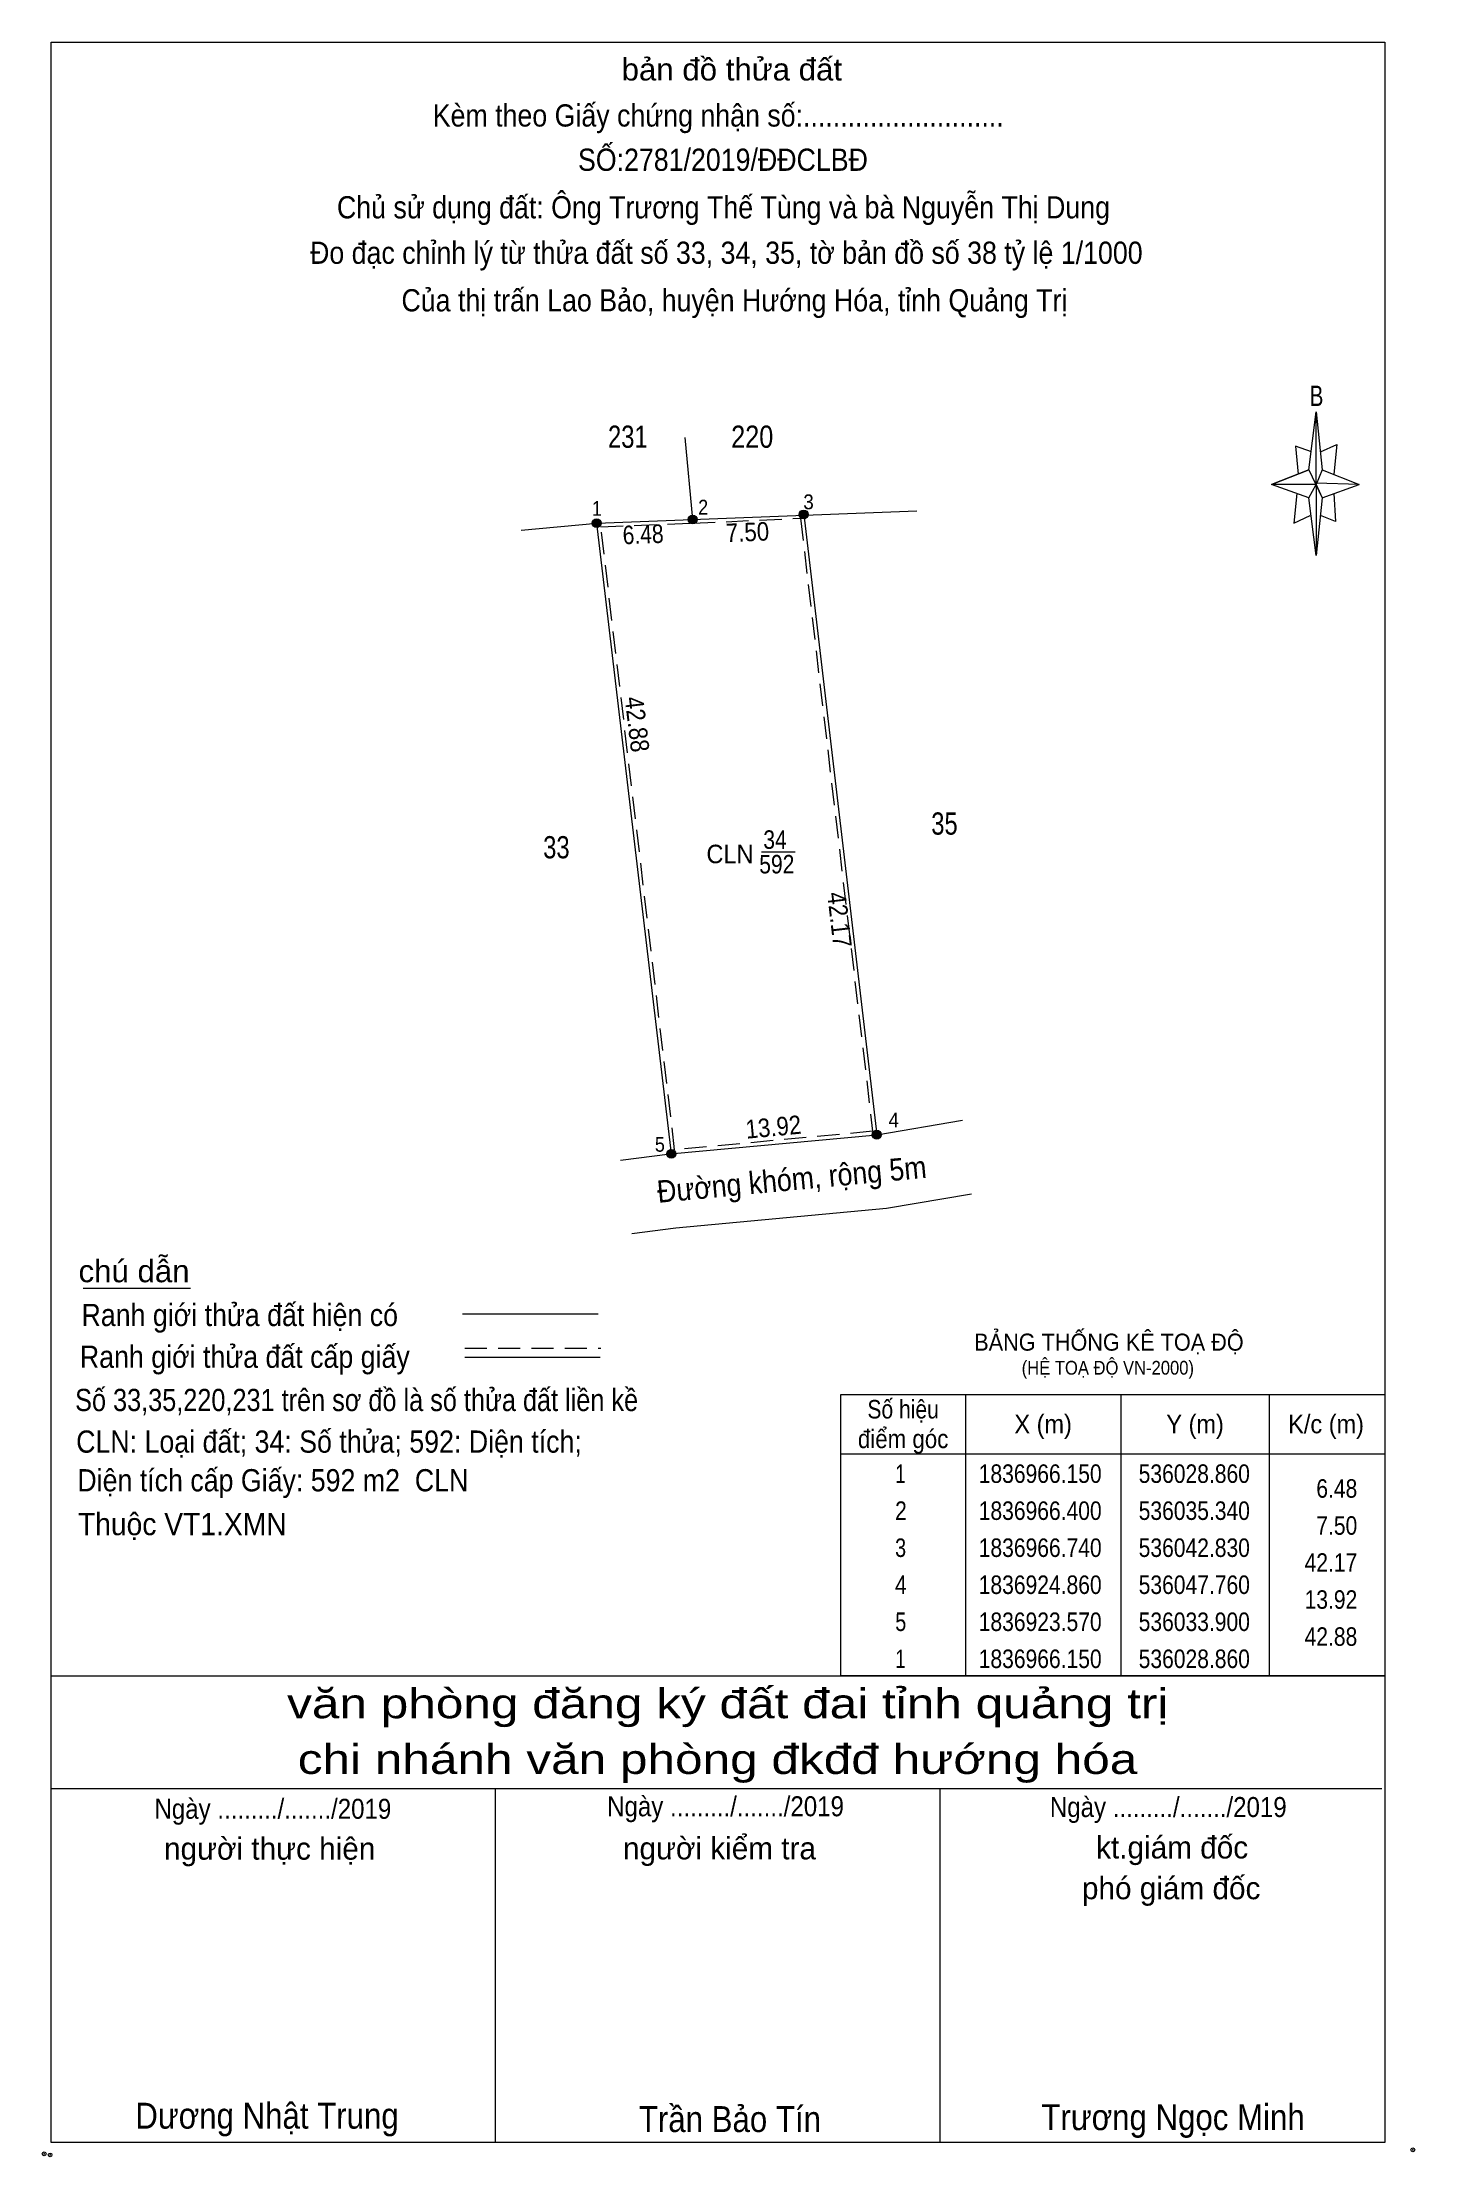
# Model space of a CAD drawing. Header units: metres. Extents: x 535570 to 536054, y 1836866 to 1837053.
# Drawn here: x 535569.8 to 535662.4, y 1836874.3 to 1837017.1 of the extents above; entities that cross this region are included whole.
import ezdxf
from ezdxf.enums import TextEntityAlignment as Align

# ---------------------------------------------------------------- set-up
doc = ezdxf.new("R2010")
doc.units = ezdxf.units.M
doc.header["$LTSCALE"] = 0.5
doc.header["$PDMODE"] = 32
doc.header["$PDSIZE"] = 0.25
doc.linetypes.add('MEDIUM_DASHED', pattern=[4.5, 3, -1.5])
for name, color, linetype, lineweight in [('1', 7, 'Continuous', 13), ('10', 7, 'Continuous', 13), ('17', 7, 'Continuous', 13), ('5', 7, 'Continuous', 13), ('6', 7, 'Continuous', 13), ('63', 7, 'Continuous', 13)]:
    doc.layers.add(name, color=color, linetype=linetype, lineweight=lineweight)
doc.layers.add('23', color=7, linetype='Continuous')

msp = doc.modelspace()

# ---------------------------------------------------------------- texts
at = {"layer": '1'}
for s, height, width, p in [('231', 1.5, 0.8, (535609.27, 1836989.68)), ('220', 1.5, 0.85, (535617.665, 1836989.68)), ('33', 1.5, 0.8, (535604.45, 1836961.96)), ('34', 1.25, 0.85, (535619.205, 1836962.6)), ('CLN', 1.25, 0.95, (535616.165, 1836961.63)), ('592', 1.25, 0.85, (535619.325, 1836960.94))]:
    msp.add_text(s, height=height, dxfattribs=dict(at, width=width)).set_placement(p, align=Align.CENTER)
for s, height, width, p in [('BẢNG THỐNG KÊ TOẠ ĐỘ ', 1.15, 0.95, (535632.65, 1836928.72)), ('(HỆ TOẠ ĐỘ VN-2000)', 0.93, 0.9, (535635.85, 1836927.1))]:
    msp.add_text(s, height=height, dxfattribs=dict(at, width=width)).set_placement(p)
at = {"layer": '23', "width": 0.8}
msp.add_text('35', height=1.5, dxfattribs=at).set_placement((535630.64, 1836963.56), align=Align.CENTER)
at = {"layer": '5'}
for s, height, width, p in [('bản đồ thửa đất', 1.5, 1.05, (535616.29, 1837014.48)), ('Kèm theo Giấy chứng nhận số:...........................', 1.5, 0.9, (535615.37, 1837011.37)), ('SỐ:2781/2019/ĐĐCLBĐ', 1.5, 0.9, (535615.69, 1837008.38)), ('Chủ sử dụng đất: Ông Trương Thế Tùng và bà Nguyễn Thị Dung', 1.5, 0.9, (535615.725, 1837005.17)), ('Đo đạc chỉnh lý từ thửa đất số 33, 34, 35, tờ bản đồ số 38 tỷ lệ 1/1000 ', 1.5, 0.9, (535616.17, 1837002.1)), ('Của thị trấn Lao Bảo, huyện Hướng Hóa, tỉnh Quảng Trị', 1.5, 0.9, (535616.465, 1836998.89)), ('B', 1.378, 0.75, (535655.75, 1836992.5)), ('văn phòng đăng ký đất đai tỉnh quảng trị', 2, 1.25, (535616.015, 1836903.9)), ('chi nhánh văn phòng đkđđ hướng hóa', 2, 1.25, (535615.325, 1836900.14)), ('Ngày ........./......./2019', 1.35, 0.9, (535615.865, 1836897.28)), ('Ngày ........./......./2019', 1.35, 0.9, (535585.315, 1836897.11)), ('Ngày ........./......./2019', 1.35, 0.9, (535645.745, 1836897.23)), ('Dương Nhật Trung', 1.75, 0.9, (535584.92, 1836876.19)), ('Trần Bảo Tín', 1.75, 0.9, (535616.16, 1836875.96)), ('Trương Ngọc Minh', 1.75, 0.9, (535646.065, 1836876.09))]:
    msp.add_text(s, height=height, dxfattribs=dict(at, width=width)).set_placement(p, align=Align.CENTER)
for s, p in [('người thực hiện', (535585.1, 1836894.35)), ('người kiểm tra', (535615.455, 1836894.37)), ('kt.giám đốc', (535646.005, 1836894.43)), ('phó giám đốc', (535645.94, 1836891.68))]:
    msp.add_text(s, height=1.5, dxfattribs=at).set_placement(p, align=Align.CENTER)
at = {"layer": '6'}
for s, width, p in [('chú dẫn', 1.05, (535572.2, 1836933.34)), ('Ranh giới thửa đất hiện có ', 0.9, (535572.4, 1836930.38)), ('Ranh giới thửa đất cấp giấy', 0.9, (535572.29, 1836927.56)), ('Số 33,35,220,231 trên sơ đồ là số thửa đất liền kề', 0.85, (535571.97, 1836924.64)), ('CLN: Loại đất; 34: Số thửa; 592: Diện tích;', 0.9, (535572.04, 1836921.83)), ('Diện tích cấp Giấy: 592 m2  CLN', 0.9, (535572.12, 1836919.22)), ('Thuộc VT1.XMN', 0.95, (535572.16, 1836916.26))]:
    msp.add_text(s, height=1.5, dxfattribs=dict(at, width=width)).set_placement(p)
at = {"layer": '63'}
for s, height, width, p in [(' 1', 1, 0.9, (535607.52, 1836985.09)), (' 2', 1, 0.9, (535614.69, 1836985.17)), (' 3', 1, 0.95, (535621.82, 1836985.53)), (' 4', 1, 0.95, (535627.57, 1836943.79)), (' 5', 1, 0.9, (535611.77, 1836942.15)), ('6.48', 1.25, 0.85, (535658.5, 1836918.79)), ('7.50', 1.25, 0.85, (535658.5, 1836916.29)), ('42.17', 1.25, 0.85, (535658.5, 1836913.79)), ('13.92', 1.25, 0.85, (535658.5, 1836911.29)), ('42.88', 1.25, 0.85, (535658.5, 1836908.79))]:
    msp.add_text(s, height=height, dxfattribs=dict(at, width=width)).set_placement(p, align=Align.RIGHT)
for s, height, rotation, width, p in [('6.48', 1.25, 2.209, 0.85, (535610.3259, 1836983.2142)), ('7.50', 1.25, 2.599, 0.9, (535617.3717, 1836983.365)), ('42.88', 1.25, 276.75, 0.9, (535609.2792, 1836970.9385)), ('42.17', 1.25, 276.714, 0.9, (535622.9374, 1836957.7431)), ('13.92', 1.25, 5.317, 0.9, (535619.1521, 1836943.2033)), ('Đường khóm, rộng 5m', 1.5, 5.343, 0.9, (535620.4002, 1836939.5471))]:
    msp.add_text(s, height=height, rotation=rotation, dxfattribs=dict(at, width=width)).set_placement(p, align=Align.CENTER)
for s, width, p in [('Số hiệu', 0.85, (535627.85, 1836924.14)), ('X (m)', 0.95, (535637.3, 1836923.14)), ('Y (m)', 0.95, (535647.555, 1836923.14)), ('K/c (m)', 0.95, (535656.395, 1836923.14)), ('điểm góc', 0.9, (535627.85, 1836922.14)), (' 1', 0.75, (535627.5, 1836919.79)), ('1836966.150', 0.85, (535637.1, 1836919.79)), ('536028.860', 0.85, (535647.5, 1836919.79)), (' 2', 0.85, (535627.505, 1836917.29)), ('1836966.400', 0.85, (535637.1, 1836917.29)), ('536035.340', 0.85, (535647.5, 1836917.29)), (' 3', 0.8, (535627.495, 1836914.79)), ('1836966.740', 0.85, (535637.1, 1836914.79)), ('536042.830', 0.85, (535647.5, 1836914.79)), (' 4', 0.85, (535627.5, 1836912.29)), ('1836924.860', 0.85, (535637.1, 1836912.29)), ('536047.760', 0.85, (535647.5, 1836912.29)), (' 5', 0.8, (535627.505, 1836909.79)), ('1836923.570', 0.85, (535637.1, 1836909.79)), ('536033.900', 0.85, (535647.5, 1836909.79)), (' 1', 0.75, (535627.5, 1836907.29)), ('1836966.150', 0.85, (535637.1, 1836907.29)), ('536028.860', 0.85, (535647.5, 1836907.29))]:
    msp.add_text(s, height=1.25, dxfattribs=dict(at, width=width)).set_placement(p, align=Align.CENTER)

# ---------------------------------------------------------------- hatches: boundary and pattern name
at = {"layer": '63'}
for points in [[(535607.47, 1836984.59, 1), (535606.87, 1836984.59, 1)], [(535613.95, 1836984.84, 1), (535613.35, 1836984.84, 1)], [(535621.44, 1836985.18, 1), (535620.84, 1836985.18, 1)], [(535626.37, 1836943.3, 1), (535625.77, 1836943.3, 1)], [(535612.51, 1836942.01, 1), (535611.91, 1836942.01, 1)]]:
    msp.add_hatch(color=256, dxfattribs=at).paths.add_polyline_path(points)

# ---------------------------------------------------------------- linework, layer by layer
at = {"layer": '1', "linetype": 'MEDIUM_DASHED'}
msp.add_lwpolyline([(535607.45, 1836984.35), (535613.66, 1836984.59), (535620.92, 1836984.92), (535625.79, 1836943.53), (535612.43, 1836942.28)], close=True, dxfattribs=at)
at = {"layer": '10'}
for p, q in [((535602.07, 1836984.12), (535607.17, 1836984.59)), ((535607.17, 1836984.59), (535628.77, 1836985.43)), ((535612.21, 1836942.01), (535607.17, 1836984.59)), ((535621.14, 1836985.18), (535626.07, 1836943.3)), ((535612.12, 1836942), (535626.07, 1836943.3)), ((535626.07, 1836943.3), (535631.86, 1836944.28)), ((535608.77, 1836941.58), (535612.12, 1836942))]:
    msp.add_line(p, q, dxfattribs=at)
msp.add_lwpolyline([(535609.55, 1836936.64), (535612.5, 1836937.01), (535626.72, 1836938.34), (535632.47, 1836939.31)], dxfattribs=at)
at = {"layer": '17'}
msp.add_line((535572.52, 1836932.94), (535579.76, 1836932.94), dxfattribs=at)
at = {"layer": '5'}
for p, q in [((535655.22, 1836988.2), (535655.72, 1836992.1)), ((535656.12, 1836988.2), (535658.62, 1836987.2)), ((535655.22, 1836986.3), (535652.72, 1836987.2)), ((535656.12, 1836986.3), (535655.72, 1836982.4)), ((535656.92, 1836986.6), (535657.02, 1836984.7)), ((535657.02, 1836984.7), (535656.02, 1836985.1)), ((535570.35, 1836906.76), (535660.35, 1836906.76)), ((535570.35, 1836899.16), (535660.15, 1836899.16)), ((535570.35, 1836899.16), (535660.15, 1836899.16)), ((535570.35, 1836899.16), (535660.15, 1836899.16)), ((535600.35, 1836875.26), (535600.35, 1836899.16)), ((535630.35, 1836875.26), (535630.35, 1836899.16))]:
    msp.add_line(p, q, dxfattribs=at)
for points in [[(535570.35, 1837017.06), (535660.35, 1837017.06), (535660.35, 1836875.26), (535570.35, 1836875.26)], [(535655.72, 1836992.1), (535656.12, 1836988.2), (535655.72, 1836987.2)], [(535655.72, 1836987.2), (535652.72, 1836987.2), (535655.22, 1836988.2), (535656.12, 1836986.3), (535658.62, 1836987.2), (535655.72, 1836987.3)], [(535655.72, 1836987.2), (535655.72, 1836982.4), (535655.22, 1836986.3)]]:
    msp.add_lwpolyline(points, close=True, dxfattribs=at)
for points in [[(535655.42, 1836989.4), (535654.32, 1836989.8), (535654.52, 1836987.9)], [(535656.02, 1836989.4), (535657.12, 1836989.9), (535656.92, 1836987.9)], [(535655.72, 1836987.2), (535655.22, 1836988.2), (535652.72, 1836987.2)], [(535654.42, 1836986.6), (535654.22, 1836984.6), (535655.32, 1836985.1)], [(535655.72, 1836987.2), (535656.12, 1836986.3), (535658.62, 1836987.2)], [(535660.35, 1836875.26), (535570.35, 1836875.26), (535570.35, 1836899.16)]]:
    msp.add_lwpolyline(points, dxfattribs=at)
for p in [(535569.88, 1836874.49), (535570.28, 1836874.42)]:
    msp.add_point(p, dxfattribs=at)
at = {"layer": '6'}
for p, q in [((535598.12, 1836931.2), (535607.26, 1836931.2)), ((535598.26, 1836928.27), (535607.4, 1836928.27))]:
    msp.add_line(p, q, dxfattribs=at)
at = {"layer": '6', "linetype": 'MEDIUM_DASHED'}
msp.add_line((535598.26, 1836928.89), (535607.46, 1836928.89), dxfattribs=at)
at = {"layer": '6'}
msp.add_point((535662.25, 1836874.76), dxfattribs=at)
at = {"layer": '63'}
for p, q in [((535613.65, 1836984.84), (535613.14, 1836990.38)), ((535618.3, 1836962.4), (535620.56, 1836962.4)), ((535632.05, 1836925.76), (535632.05, 1836906.76)), ((535642.55, 1836925.76), (535642.55, 1836906.76)), ((535652.55, 1836925.76), (535652.55, 1836906.76)), ((535623.65, 1836921.76), (535660.35, 1836921.76))]:
    msp.add_line(p, q, dxfattribs=at)
msp.add_lwpolyline([(535623.65, 1836925.76), (535660.35, 1836925.76), (535660.35, 1836906.76), (535623.65, 1836906.76)], close=True, dxfattribs=at)
for centre in [(535607.17, 1836984.59), (535613.65, 1836984.84), (535621.14, 1836985.18), (535626.07, 1836943.3), (535612.21, 1836942.01)]:
    msp.add_circle(centre, 0.3, dxfattribs=at)

msp.set_redraw_order([(e.dxf.handle, doc.entitydb.next_handle()) for e in msp.query("TEXT MTEXT ATTDEF DIMENSION ARC_DIMENSION")])  # texts and dimensions are drawn at this point

doc.saveas('drawing.dxf')
